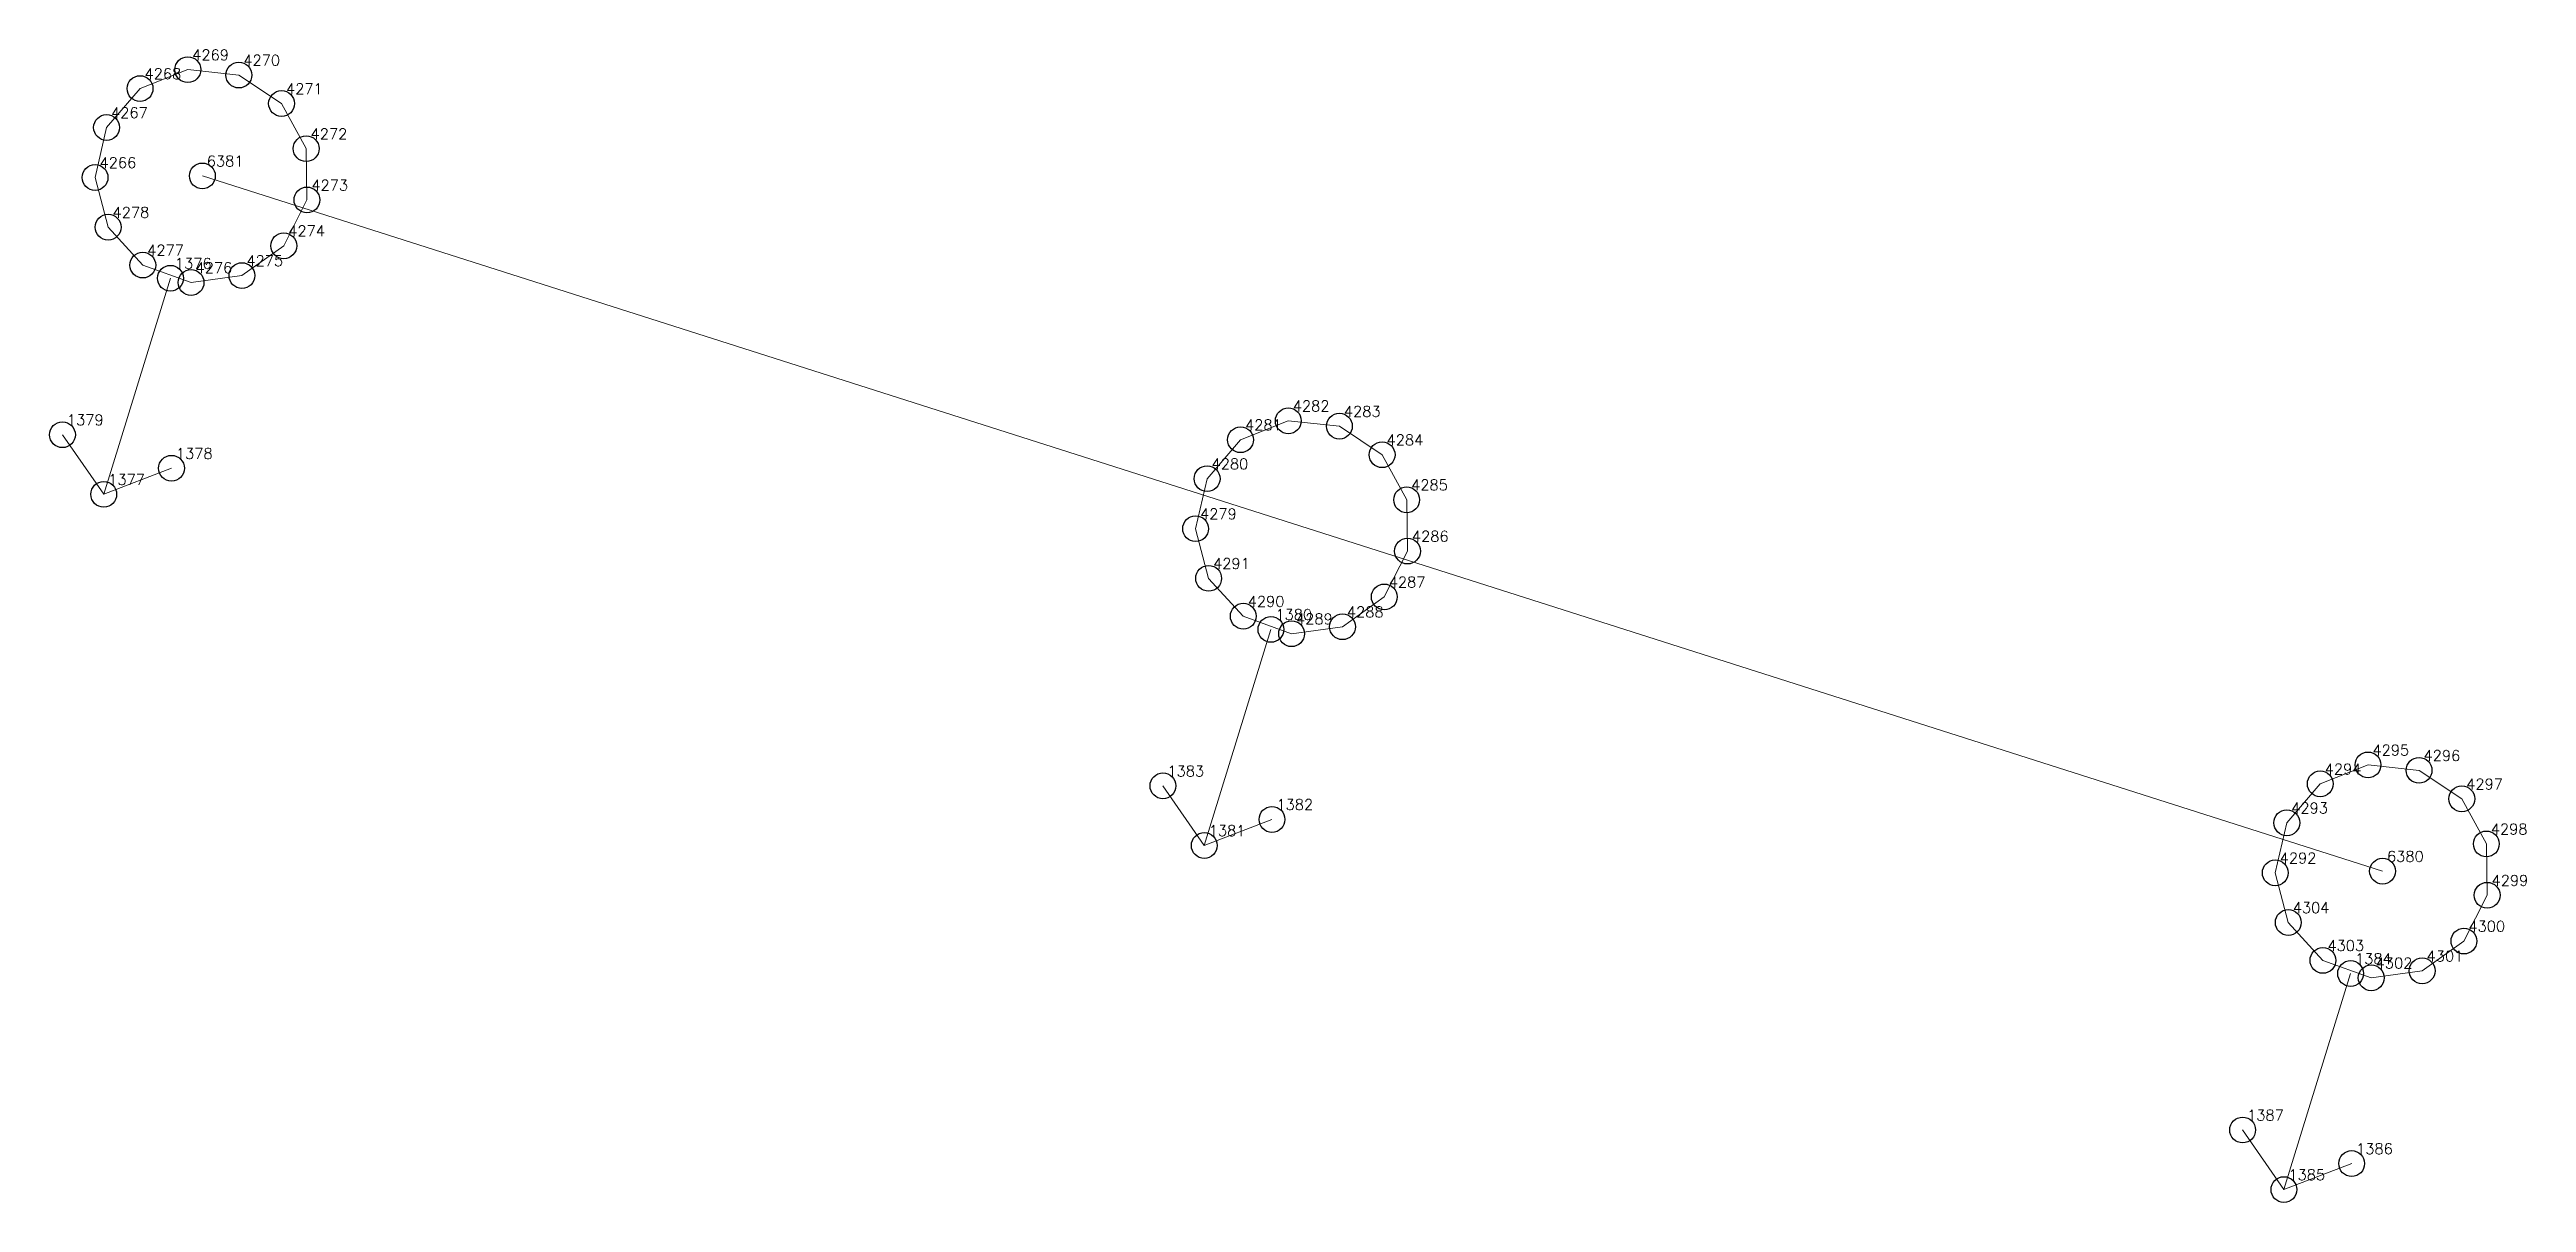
# Model space of a CAD drawing. Extents: x 1391501 to 1398271, y 354915 to 360782.
# Drawn here: x 1396873.4 to 1396945.4, y 359614.5 to 359648.1 of the extents above; entities that cross this region are included whole.
import ezdxf

# ---------------------------------------------------------------- set-up
doc = ezdxf.new("R2010")
doc.units = 0
doc.header["$PDMODE"] = 33
doc.header["$PDSIZE"] = 0.75
doc.layers.add('12 - ценные элементы визуального восприятия территории', color=7, linetype='Continuous')
doc.styles.get("Standard").update_dxf_attribs({"font": 'simplex.shx'})

msp = doc.modelspace()

# ---------------------------------------------------------------- texts
at = {"color": 7}
for s, p in [('4269', (1396877.56, 359647.748)), ('4270', (1396879.044, 359647.591)), ('4268', (1396876.174, 359647.198)), ('4271', (1396880.284, 359646.762)), ('4267', (1396875.201, 359646.066)), ('4272', (1396880.998, 359645.452)), ('4266', (1396874.867, 359644.612)), ('4273', (1396881.021, 359643.96)), ('4278', (1396875.246, 359643.169)), ('4274', (1396880.348, 359642.629)), ('4277', (1396876.252, 359642.068)), ('4276', (1396877.655, 359641.56)), ('4275', (1396879.133, 359641.763)), ('4282', (1396909.525, 359637.542)), ('4281', (1396908.139, 359636.991)), ('4283', (1396911.009, 359637.384)), ('4284', (1396912.249, 359636.556)), ('4280', (1396907.167, 359635.86)), ('4285', (1396912.963, 359635.246)), ('4279', (1396906.832, 359634.406)), ('4286', (1396912.986, 359633.754)), ('4291', (1396907.211, 359632.963)), ('4290', (1396908.217, 359631.861)), ('4287', (1396912.313, 359632.423)), ('4289', (1396909.62, 359631.354)), ('4288', (1396911.098, 359631.556)), ('4295', (1396940.885, 359627.539)), ('4294', (1396939.498, 359626.989)), ('4296', (1396942.368, 359627.382)), ('4297', (1396943.609, 359626.553)), ('4293', (1396938.526, 359625.857)), ('4298', (1396944.322, 359625.243)), ('4292', (1396938.191, 359624.403)), ('4299', (1396944.345, 359623.751)), ('4304', (1396938.57, 359622.96)), ('4300', (1396943.672, 359622.42)), ('4303', (1396939.577, 359621.859)), ('4302', (1396940.979, 359621.351)), ('4301', (1396942.458, 359621.554))]:
    msp.add_text(s, height=0.3111, dxfattribs=at).set_placement(p)
at = {"layer": '12 - ценные элементы визуального восприятия территории', "color": 7}
for s, p in [('6381', (1396877.983, 359644.66)), ('1376', (1396877.056, 359641.684)), ('1379', (1396873.92, 359637.138)), ('1378', (1396877.086, 359636.161)), ('1377', (1396875.119, 359635.405)), ('1380', (1396909.021, 359631.478)), ('1383', (1396905.885, 359626.931)), ('1382', (1396909.051, 359625.955)), ('1381', (1396907.084, 359625.198)), ('6380', (1396941.308, 359624.451)), ('1384', (1396940.38, 359621.475)), ('1387', (1396937.244, 359616.929)), ('1386', (1396940.411, 359615.952)), ('1385', (1396938.444, 359615.196))]:
    msp.add_text(s, height=0.3111, dxfattribs=at).set_placement(p)

# ---------------------------------------------------------------- linework, layer by layer
for p in [(1396876.044, 359646.923), (1396877.431, 359647.473), (1396878.915, 359647.316), (1396880.155, 359646.488), (1396875.072, 359645.791), (1396880.869, 359645.177), (1396874.738, 359644.338), (1396880.892, 359643.686), (1396875.117, 359642.895), (1396876.123, 359641.793), (1396880.219, 359642.354), (1396877.526, 359641.286), (1396879.004, 359641.488), (1396908.009, 359636.717), (1396909.396, 359637.267), (1396910.88, 359637.11), (1396912.12, 359636.281), (1396907.037, 359635.585), (1396912.834, 359634.971), (1396906.703, 359634.131), (1396912.857, 359633.48), (1396907.082, 359632.688), (1396912.184, 359632.148), (1396908.088, 359631.587), (1396909.491, 359631.079), (1396910.969, 359631.282), (1396939.369, 359626.714), (1396940.756, 359627.265), (1396942.239, 359627.107), (1396943.48, 359626.279), (1396938.397, 359625.583), (1396944.193, 359624.969), (1396938.062, 359624.129), (1396944.216, 359623.477), (1396938.441, 359622.686), (1396943.543, 359622.146), (1396939.447, 359621.584), (1396940.85, 359621.077), (1396942.328, 359621.279)]:
    msp.add_point(p)
at = {"layer": '12 - ценные элементы визуального восприятия территории', "color": 7, "lineweight": 20}
for points in [[(1396874.738, 359644.338), (1396875.072, 359645.791), (1396876.044, 359646.923), (1396877.431, 359647.473), (1396878.915, 359647.316), (1396880.155, 359646.488), (1396880.869, 359645.177), (1396880.892, 359643.686), (1396880.219, 359642.354), (1396879.004, 359641.488), (1396877.526, 359641.286), (1396876.123, 359641.793), (1396875.117, 359642.895), (1396874.738, 359644.338)], [(1396906.703, 359634.131), (1396907.037, 359635.585), (1396908.009, 359636.717), (1396909.396, 359637.267), (1396910.88, 359637.11), (1396912.12, 359636.281), (1396912.834, 359634.971), (1396912.857, 359633.48), (1396912.184, 359632.148), (1396910.969, 359631.282), (1396909.491, 359631.079), (1396908.088, 359631.587), (1396907.082, 359632.688), (1396906.703, 359634.131)], [(1396938.062, 359624.129), (1396938.397, 359625.583), (1396939.369, 359626.714), (1396940.756, 359627.265), (1396942.239, 359627.107), (1396943.48, 359626.279), (1396944.193, 359624.969), (1396944.216, 359623.477), (1396943.543, 359622.146), (1396942.328, 359621.279), (1396940.85, 359621.077), (1396939.447, 359621.584), (1396938.441, 359622.686), (1396938.062, 359624.129)]]:
    msp.add_lwpolyline(points, close=True, dxfattribs=at)
for points in [[(1396941.179, 359624.176), (1396877.854, 359644.385)], [(1396876.927, 359641.41), (1396874.99, 359635.13)], [(1396874.99, 359635.13), (1396873.79, 359636.863)], [(1396874.99, 359635.13), (1396876.957, 359635.887)], [(1396908.892, 359631.203), (1396906.955, 359624.924)], [(1396906.955, 359624.924), (1396905.755, 359626.657)], [(1396906.955, 359624.924), (1396908.922, 359625.68)], [(1396940.251, 359621.201), (1396938.314, 359614.921)], [(1396938.314, 359614.921), (1396937.115, 359616.654)], [(1396938.314, 359614.921), (1396940.282, 359615.678)]]:
    msp.add_lwpolyline(points, dxfattribs=at)
at = {"layer": '12 - ценные элементы визуального восприятия территории'}
for p in [(1396877.854, 359644.385), (1396876.927, 359641.41), (1396873.79, 359636.863), (1396876.957, 359635.887), (1396874.99, 359635.13), (1396908.892, 359631.203), (1396905.755, 359626.657), (1396908.922, 359625.68), (1396906.955, 359624.924), (1396941.179, 359624.176), (1396940.251, 359621.201), (1396937.115, 359616.654), (1396940.282, 359615.678), (1396938.314, 359614.921)]:
    msp.add_point(p, dxfattribs=at)

msp.set_redraw_order([(e.dxf.handle, doc.entitydb.next_handle()) for e in msp.query("TEXT MTEXT ATTDEF DIMENSION ARC_DIMENSION")])  # texts and dimensions are drawn at this point

doc.saveas('drawing.dxf')
